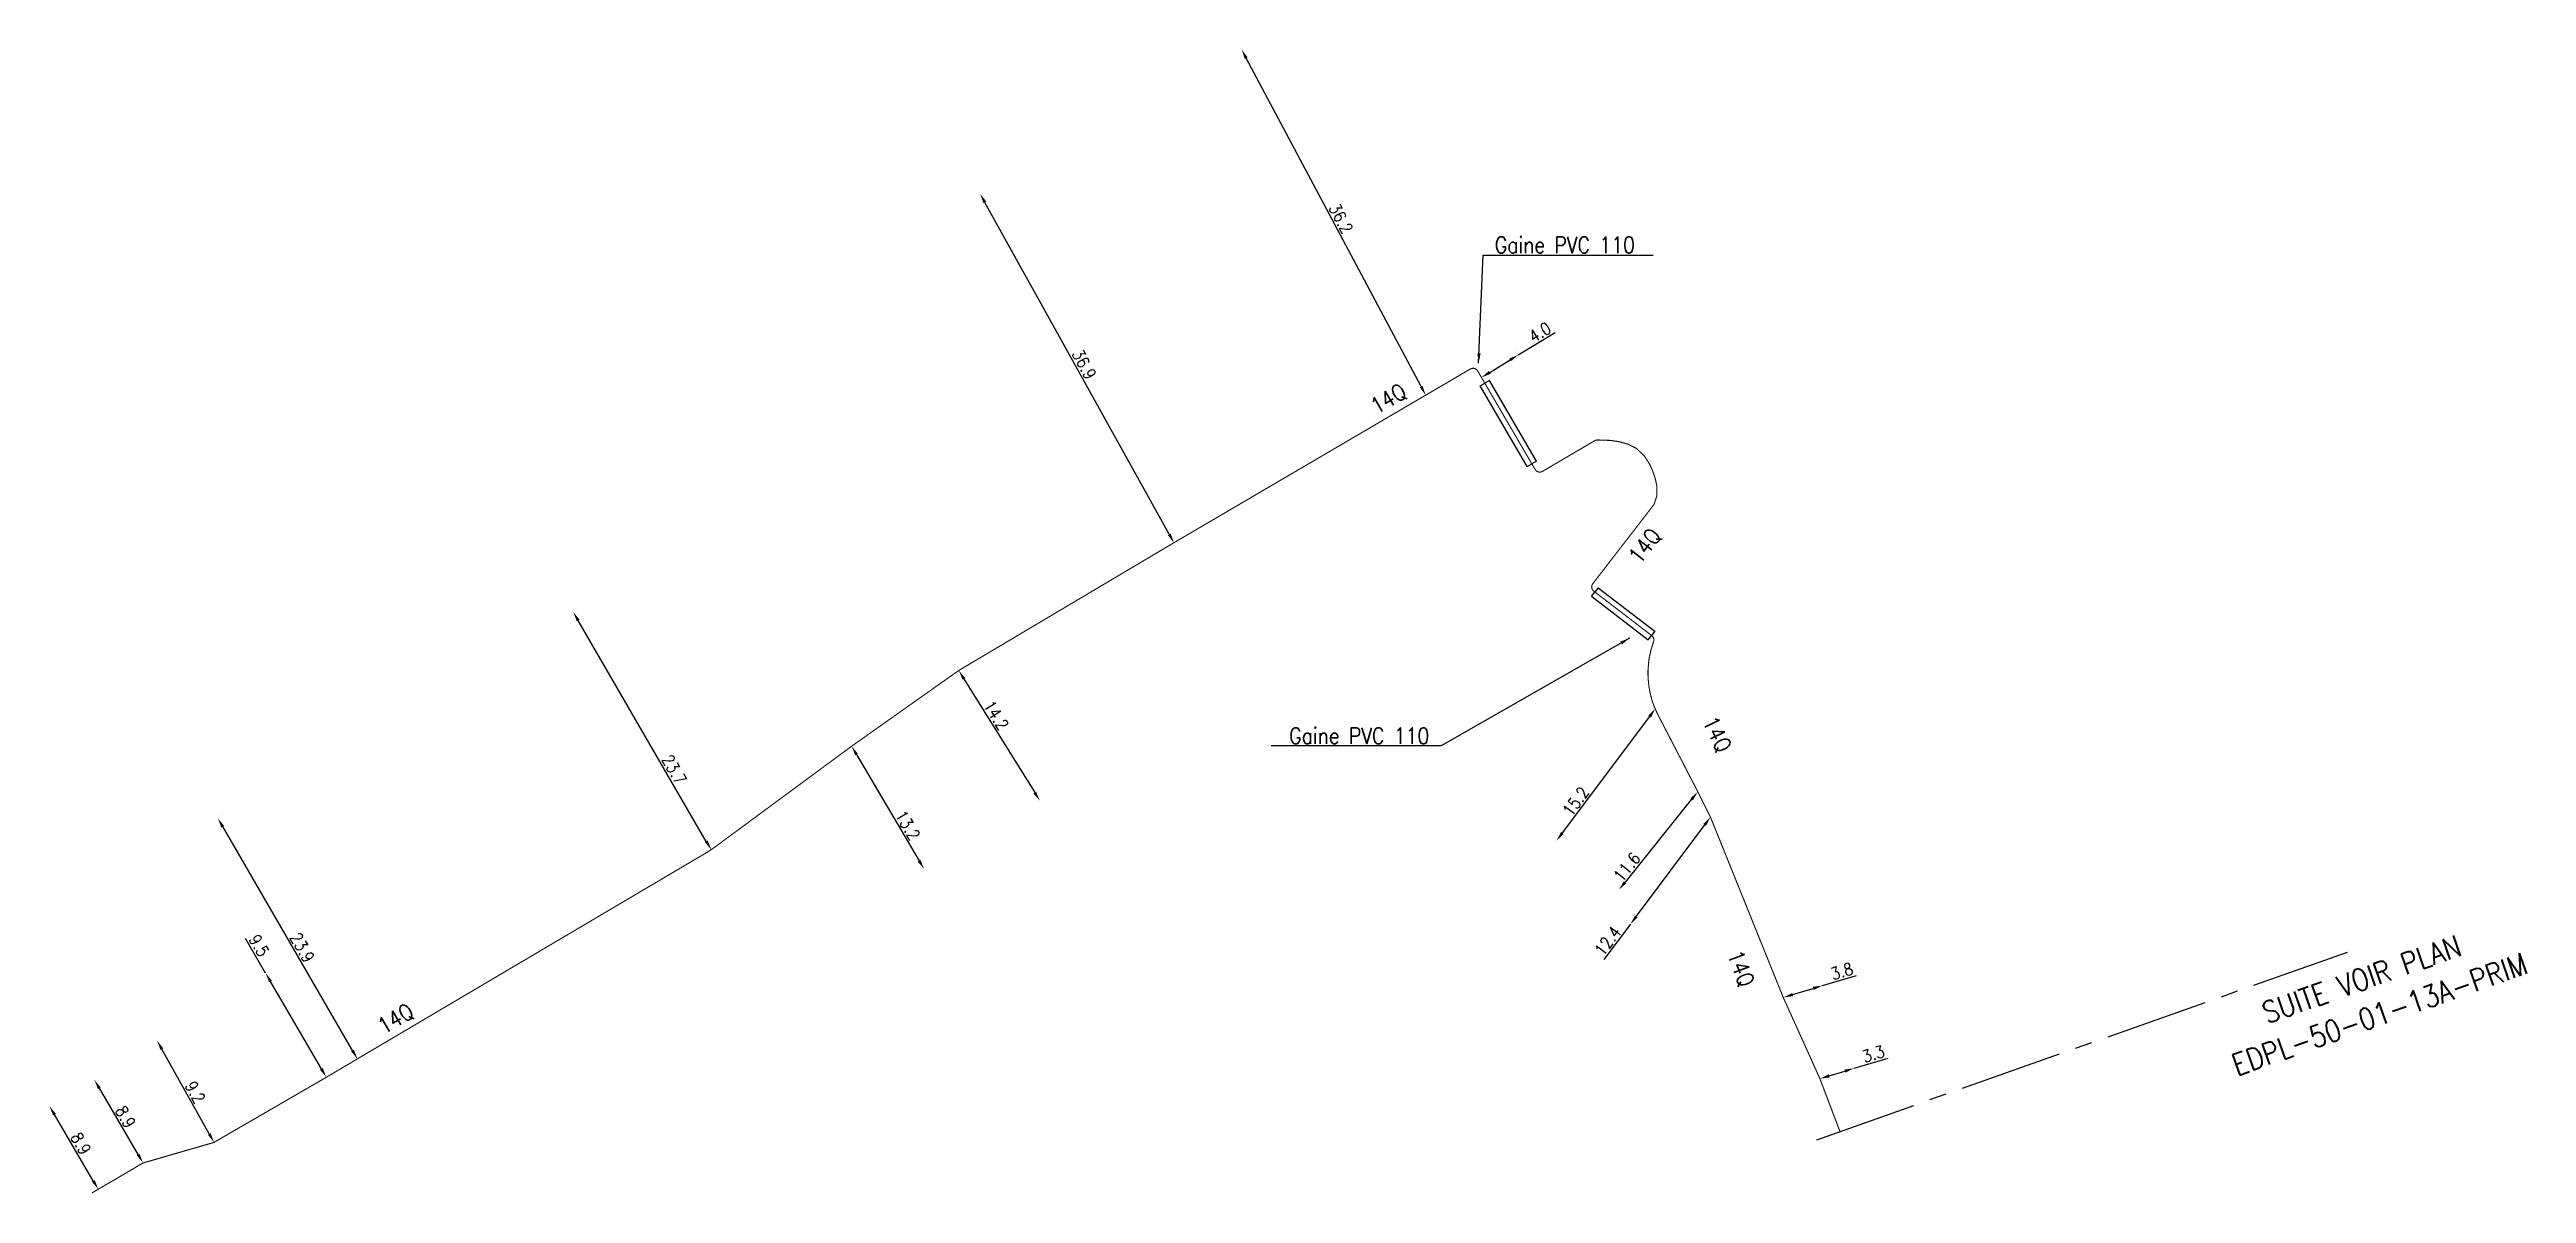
# Model space of a CAD drawing. Header units: millimetres. Extents: x 267332 to 267969, y 125000 to 125500.
# Drawn here: x 267332.3 to 267561.3, y 124999.9 to 125105.7 of the extents above; entities that cross this region are included whole.
import ezdxf
from ezdxf.enums import TextEntityAlignment as Align

# ---------------------------------------------------------------- set-up
doc = ezdxf.new("R2010")
doc.units = ezdxf.units.MM
doc.header["$PDMODE"] = 34
doc.linetypes.add('CENTER2', pattern=[28.575, 19.05, -3.175, 3.175, -3.175])
doc.linetypes.add('S_ST', pattern=[14, 8, -1.5, 0, -1.5, 0, -1.5, 0, -1.5])
doc.layers.get('DEFPOINTS').update_dxf_attribs({"linetype": 'CONTINUOUS'})
for name, color, linetype in [('S_100', 5, 'CONTINUOUS'), ('S_400', 7, 'CONTINUOUS'), ('S_900', 7, 'CONTINUOUS')]:
    doc.layers.add(name, color=color, linetype=linetype)
doc.styles.get("Standard").update_dxf_attribs({"font": 'romans.shx', "width": 0.85})
doc.dimstyles.get("Standard").update_dxf_attribs({"dimtxt": 1.5, "dimasz": 1.2, "dimexe": 0.625, "dimexo": 0.625, "dimgap": 0.25, "dimtad": 1, "dimdec": 1, "dimzin": 0, "dimdsep": 46, "dimtxsty": 'Standard', "dimcen": -0.5, "dimadec": 0, "dimazin": 0, "dimtfac": 1, "dimtdec": 1, "dimtmove": 0, "dimatfit": 3, "dimfxl": 0, "dimtolj": 1, "dimtzin": 0, "dimarcsym": 0})

msp = doc.modelspace()

# ---------------------------------------------------------------- texts
at = {"layer": 'S_100', "linetype": 'Continuous', "width": 0.85}
for rotation, p in [(30.3718, (267455, 125071.93)), (295.9706, (267485.07, 125043.6)), (290.6735, (267487.4, 125022.07)), (30.5766, (267363.2, 125014.61))]:
    msp.add_text('14Q', height=1.5, rotation=rotation, dxfattribs=at).set_placement(p)
at = {"layer": 'S_100', "linetype": 'S_ST', "width": 0.85}
msp.add_text('14Q', height=1.5, rotation=52.2781, dxfattribs=at).set_placement((267479.34, 125058.03))
at = {"layer": 'S_400', "linetype": 'Continuous', "char_height": 1.5}
for insert, attachment_point in [((267465.93, 125086.89), 7), ((267459.87, 125041.51), 9)]:
    msp.add_mtext('Gaine PVC 110', dxfattribs=dict(at, insert=insert, attachment_point=attachment_point))
at = {"layer": 'S_900', "width": 0.85}
for s, p in [('SUITE VOIR PLAN', (267546.42, 125018.82)), ('EDPL-50-01-13A-PRIM', (267548.07, 125015.58))]:
    msp.add_text(s, height=2, rotation=19.4572, dxfattribs=at).set_placement(p, align=Align.CENTER)

# ---------------------------------------------------------------- blocks, each defined once
blk = doc.blocks.new('*D0')
at = {"layer": 'DEFPOINTS', "color": 0, "linetype": 'Continuous', "transparency": 16777216}
for p in [(267332.27, 125008.02), (267332.27, 125008.02), (267336.78, 125000.34)]:
    blk.add_point(p, dxfattribs=at)
at = {"layer": 'S_100', "color": 0, "linetype": 'Continuous', "lineweight": -2, "transparency": 16777216}
blk.add_line((267336.32, 125001.12), (267332.73, 125007.24), dxfattribs=at)
at = {"layer": 'S_100', "color": 0, "linetype": 'Continuous', "transparency": 16777216}
for points in [[(267332.86, 125007.32), (267332.6, 125007.16), (267332.27, 125008.02)], [(267336.45, 125001.19), (267336.19, 125001.04), (267336.78, 125000.34)]]:
    blk.add_solid(points, dxfattribs=at)
at = {"layer": 'S_100', "color": 0, "linetype": 'Continuous', "transparency": 16777216, "insert": (267335.17, 125004.56), "char_height": 1.125, "attachment_point": 5, "rotation": 300.3983}
blk.add_mtext('\\A1;8.9', dxfattribs=at)
blk = doc.blocks.new('*D1')
at = {"layer": 'DEFPOINTS', "color": 0, "linetype": 'Continuous', "transparency": 16777216}
for p in [(267336.42, 125010.45), (267336.42, 125010.45), (267340.92, 125002.77)]:
    blk.add_point(p, dxfattribs=at)
at = {"layer": 'S_100', "color": 0, "linetype": 'Continuous', "lineweight": -2, "transparency": 16777216}
blk.add_line((267340.47, 125003.55), (267336.88, 125009.67), dxfattribs=at)
at = {"layer": 'S_100', "color": 0, "linetype": 'Continuous', "transparency": 16777216}
for points in [[(267337.01, 125009.75), (267336.75, 125009.6), (267336.42, 125010.45)], [(267340.6, 125003.62), (267340.34, 125003.47), (267340.92, 125002.77)]]:
    blk.add_solid(points, dxfattribs=at)
at = {"layer": 'S_100', "color": 0, "linetype": 'Continuous', "transparency": 16777216, "insert": (267339.3, 125007.02), "char_height": 1.125, "attachment_point": 5, "rotation": 300.385}
blk.add_mtext('\\A1;8.9', dxfattribs=at)
blk = doc.blocks.new('*D2')
at = {"layer": 'DEFPOINTS', "color": 0, "linetype": 'Continuous', "transparency": 16777216}
for p in [(267342.23, 125014.07), (267342.23, 125014.07), (267347.47, 125004.67)]:
    blk.add_point(p, dxfattribs=at)
at = {"layer": 'S_100', "color": 0, "linetype": 'Continuous', "lineweight": -2, "transparency": 16777216}
for p, q in [((267347.04, 125005.45), (267342.66, 125013.28)), ((267347.88, 125004.9), (267347.89, 125004.9))]:
    blk.add_line(p, q, dxfattribs=at)
at = {"layer": 'S_100', "color": 0, "linetype": 'Continuous', "transparency": 16777216}
for points in [[(267342.8, 125013.35), (267342.53, 125013.21), (267342.23, 125014.07)], [(267347.17, 125005.53), (267346.91, 125005.38), (267347.48, 125004.67)]]:
    blk.add_solid(points, dxfattribs=at)
at = {"layer": 'S_100', "color": 0, "linetype": 'Continuous', "transparency": 16777216, "insert": (267345.74, 125009.31), "char_height": 1.125, "attachment_point": 5, "rotation": 299.1984}
blk.add_mtext('\\A1;9.2', dxfattribs=at)
blk = doc.blocks.new('*D3')
at = {"layer": 'DEFPOINTS', "color": 0, "linetype": 'Continuous', "transparency": 16777216}
for p in [(267352.26, 125020.32), (267352.26, 125020.32), (267357.87, 125010.69)]:
    blk.add_point(p, dxfattribs=at)
at = {"layer": 'S_100', "color": 0, "linetype": 'Continuous', "lineweight": -2, "transparency": 16777216}
for p, q in [((267352.26, 125020.32), (267350.4, 125023.52)), ((267357.42, 125011.47), (267352.71, 125019.55))]:
    blk.add_line(p, q, dxfattribs=at)
at = {"layer": 'S_100', "color": 0, "linetype": 'Continuous', "transparency": 16777216}
for points in [[(267352.84, 125019.62), (267352.58, 125019.47), (267352.26, 125020.32)], [(267357.55, 125011.54), (267357.29, 125011.39), (267357.87, 125010.69)]]:
    blk.add_solid(points, dxfattribs=at)
at = {"layer": 'S_100', "color": 0, "linetype": 'Continuous', "transparency": 16777216, "insert": (267351.65, 125022.87), "char_height": 1.125, "attachment_point": 5, "rotation": 300.2116}
blk.add_mtext('\\A1;9.5', dxfattribs=at)
blk = doc.blocks.new('*D4')
at = {"layer": 'DEFPOINTS', "color": 0, "linetype": 'Continuous', "transparency": 16777216}
for p in [(267347.83, 125034.63), (267347.84, 125034.63), (267360.74, 125012.39)]:
    blk.add_point(p, dxfattribs=at)
at = {"layer": 'S_100', "color": 0, "linetype": 'Continuous', "lineweight": -2, "transparency": 16777216}
for p, q in [((267348.23, 125034.86), (267348.25, 125034.87)), ((267360.29, 125013.17), (267348.29, 125033.86))]:
    blk.add_line(p, q, dxfattribs=at)
at = {"layer": 'S_100', "color": 0, "linetype": 'Continuous', "transparency": 16777216}
for points in [[(267348.42, 125033.93), (267348.16, 125033.78), (267347.84, 125034.63)], [(267360.42, 125013.24), (267360.16, 125013.09), (267360.74, 125012.39)]]:
    blk.add_solid(points, dxfattribs=at)
at = {"layer": 'S_100', "color": 0, "linetype": 'Continuous', "transparency": 16777216, "insert": (267355.64, 125022.68), "char_height": 1.125, "attachment_point": 5, "rotation": 300.1162}
blk.add_mtext('\\A1;23.9', dxfattribs=at)
blk = doc.blocks.new('*D5')
at = {"layer": 'DEFPOINTS', "color": 0, "linetype": 'Continuous', "transparency": 16777216}
for p in [(267380.71, 125053.7), (267380.71, 125053.7), (267393.47, 125031.72)]:
    blk.add_point(p, dxfattribs=at)
at = {"layer": 'S_100', "color": 0, "linetype": 'Continuous', "lineweight": -2, "transparency": 16777216}
blk.add_line((267393.01, 125032.5), (267381.16, 125052.93), dxfattribs=at)
at = {"layer": 'S_100', "color": 0, "linetype": 'Continuous', "transparency": 16777216}
for points in [[(267381.29, 125053), (267381.03, 125052.85), (267380.71, 125053.7)], [(267393.14, 125032.58), (267392.88, 125032.43), (267393.47, 125031.72)]]:
    blk.add_solid(points, dxfattribs=at)
at = {"layer": 'S_100', "color": 0, "linetype": 'Continuous', "transparency": 16777216, "insert": (267390.03, 125039.14), "char_height": 1.125, "attachment_point": 5, "rotation": 300.1315}
blk.add_mtext('\\A1;23.7', dxfattribs=at)
blk = doc.blocks.new('*D6')
at = {"layer": 'DEFPOINTS', "color": 0, "linetype": 'Continuous', "transparency": 16777216}
for p in [(267406.45, 125041.3), (267413.15, 125029.93), (267413.15, 125029.93)]:
    blk.add_point(p, dxfattribs=at)
at = {"layer": 'S_100', "color": 0, "linetype": 'Continuous', "lineweight": -2, "transparency": 16777216}
blk.add_line((267406.91, 125040.53), (267412.69, 125030.71), dxfattribs=at)
at = {"layer": 'S_100', "color": 0, "linetype": 'Continuous', "transparency": 16777216}
for points in [[(267407.03, 125040.6), (267406.78, 125040.45), (267406.45, 125041.3)], [(267412.82, 125030.78), (267412.56, 125030.63), (267413.15, 125029.93)]]:
    blk.add_solid(points, dxfattribs=at)
at = {"layer": 'S_100', "color": 0, "linetype": 'Continuous', "transparency": 16777216, "insert": (267411.63, 125033.99), "char_height": 1.125, "attachment_point": 5, "rotation": 300.5166}
blk.add_mtext('\\A1;13.2', dxfattribs=at)
blk = doc.blocks.new('*D7')
at = {"layer": 'DEFPOINTS', "color": 0, "linetype": 'Continuous', "transparency": 16777216}
for p in [(267416.35, 125048.3), (267423.86, 125036.24), (267423.86, 125036.24)]:
    blk.add_point(p, dxfattribs=at)
at = {"layer": 'S_100', "color": 0, "linetype": 'Continuous', "lineweight": -2, "transparency": 16777216}
blk.add_line((267416.83, 125047.53), (267423.38, 125037.01), dxfattribs=at)
at = {"layer": 'S_100', "color": 0, "linetype": 'Continuous', "transparency": 16777216}
for points in [[(267416.96, 125047.61), (267416.7, 125047.45), (267416.35, 125048.3)], [(267423.51, 125037.09), (267423.26, 125036.93), (267423.86, 125036.24)]]:
    blk.add_solid(points, dxfattribs=at)
at = {"layer": 'S_100', "color": 0, "linetype": 'Continuous', "transparency": 16777216, "insert": (267419.81, 125044.16), "char_height": 1.125, "attachment_point": 5, "rotation": 301.9146}
blk.add_mtext('\\A1;14.2', dxfattribs=at)
blk = doc.blocks.new('*D8')
at = {"layer": 'DEFPOINTS', "color": 0, "linetype": 'Continuous', "transparency": 16777216}
for p in [(267418.33, 125092.37), (267418.33, 125092.37), (267436.25, 125060.11)]:
    blk.add_point(p, dxfattribs=at)
at = {"layer": 'S_100', "color": 0, "linetype": 'Continuous', "lineweight": -2, "transparency": 16777216}
blk.add_line((267435.82, 125060.9), (267418.77, 125091.58), dxfattribs=at)
at = {"layer": 'S_100', "color": 0, "linetype": 'Continuous', "transparency": 16777216}
for points in [[(267418.9, 125091.65), (267418.64, 125091.51), (267418.33, 125092.37)], [(267435.95, 125060.97), (267435.69, 125060.82), (267436.25, 125060.11)]]:
    blk.add_solid(points, dxfattribs=at)
at = {"layer": 'S_100', "color": 0, "linetype": 'Continuous', "transparency": 16777216, "insert": (267427.95, 125076.6), "char_height": 1.125, "attachment_point": 5, "rotation": 299.0529}
blk.add_mtext('\\A1;36.9', dxfattribs=at)
blk = doc.blocks.new('*D9')
at = {"layer": 'DEFPOINTS', "color": 0, "linetype": 'Continuous', "transparency": 16777216}
for p in [(267442.52, 125105.71), (267442.52, 125105.71), (267459.53, 125073.75)]:
    blk.add_point(p, dxfattribs=at)
at = {"layer": 'S_100', "color": 0, "linetype": 'Continuous', "lineweight": -2, "transparency": 16777216}
blk.add_line((267459.11, 125074.55), (267442.94, 125104.91), dxfattribs=at)
at = {"layer": 'S_100', "color": 0, "linetype": 'Continuous', "transparency": 16777216}
for points in [[(267443.07, 125104.98), (267442.81, 125104.84), (267442.52, 125105.71)], [(267459.24, 125074.62), (267458.98, 125074.48), (267459.53, 125073.75)]]:
    blk.add_solid(points, dxfattribs=at)
at = {"layer": 'S_100', "color": 0, "linetype": 'Continuous', "transparency": 16777216, "insert": (267451.69, 125090.08), "char_height": 1.125, "attachment_point": 5, "rotation": 298.0318}
blk.add_mtext('\\A1;36.2', dxfattribs=at)
blk = doc.blocks.new('*D10')
at = {"layer": 'DEFPOINTS', "color": 0, "linetype": 'Continuous', "transparency": 16777216}
for p in [(267464.69, 125075.39), (267468.1, 125077.48), (267468.1, 125077.48)]:
    blk.add_point(p, dxfattribs=at)
at = {"layer": 'S_100', "color": 0, "linetype": 'Continuous', "lineweight": -2, "transparency": 16777216}
for p, q in [((267467.86, 125077.88), (267467.86, 125077.88)), ((267468.1, 125077.48), (267471.5, 125079.55)), ((267465.46, 125075.86), (267467.34, 125077.01))]:
    blk.add_line(p, q, dxfattribs=at)
at = {"layer": 'S_100', "color": 0, "linetype": 'Continuous', "transparency": 16777216}
for points in [[(267465.38, 125075.99), (267465.54, 125075.73), (267464.69, 125075.39)], [(267467.26, 125077.13), (267467.41, 125076.88), (267468.1, 125077.48)]]:
    blk.add_solid(points, dxfattribs=at)
at = {"layer": 'S_100', "color": 0, "linetype": 'Continuous', "transparency": 16777216, "insert": (267470.09, 125079.57), "char_height": 1.125, "attachment_point": 5, "rotation": 31.4066}
blk.add_mtext('\\A1;4.0', dxfattribs=at)
blk = doc.blocks.new('*D11')
at = {"layer": 'DEFPOINTS', "color": 0, "linetype": 'Continuous', "transparency": 16777216}
for p in [(267485.87, 125034.74), (267478.47, 125024.85), (267478.47, 125024.85)]:
    blk.add_point(p, dxfattribs=at)
at = {"layer": 'S_100', "color": 0, "linetype": 'Continuous', "lineweight": -2, "transparency": 16777216}
for p, q in [((267485.33, 125034.02), (267479.01, 125025.57)), ((267478.47, 125024.85), (267476.02, 125021.57))]:
    blk.add_line(p, q, dxfattribs=at)
at = {"layer": 'S_100', "color": 0, "linetype": 'Continuous', "transparency": 16777216}
for points in [[(267485.21, 125034.11), (267485.45, 125033.93), (267485.87, 125034.74)], [(267478.89, 125025.66), (267479.13, 125025.48), (267478.47, 125024.85)]]:
    blk.add_solid(points, dxfattribs=at)
at = {"layer": 'S_100', "color": 0, "linetype": 'Continuous', "transparency": 16777216, "insert": (267476.37, 125023.3), "char_height": 1.125, "attachment_point": 5, "rotation": 53.1974}
blk.add_mtext('\\A1;12.4', dxfattribs=at)
blk = doc.blocks.new('*D12')
at = {"layer": 'DEFPOINTS', "color": 0, "linetype": 'Continuous', "transparency": 16777216}
for p in [(267484.7, 125037.09), (267477.41, 125028.02), (267477.41, 125028.02)]:
    blk.add_point(p, dxfattribs=at)
at = {"layer": 'S_100', "color": 0, "linetype": 'Continuous', "lineweight": -2, "transparency": 16777216}
for p, q in [((267484.13, 125036.39), (267477.97, 125028.72)), ((267484.33, 125037.39), (267484.33, 125037.39))]:
    blk.add_line(p, q, dxfattribs=at)
at = {"layer": 'S_100', "color": 0, "linetype": 'Continuous', "transparency": 16777216}
for points in [[(267484.02, 125036.49), (267484.25, 125036.3), (267484.7, 125037.09)], [(267477.85, 125028.82), (267478.09, 125028.63), (267477.41, 125028.02)]]:
    blk.add_solid(points, dxfattribs=at)
at = {"layer": 'S_100', "color": 0, "linetype": 'Continuous', "transparency": 16777216, "insert": (267478.15, 125030.14), "char_height": 1.125, "attachment_point": 5, "rotation": 51.216}
blk.add_mtext('\\A1;11.6', dxfattribs=at)
blk = doc.blocks.new('*D13')
at = {"layer": 'DEFPOINTS', "color": 0, "linetype": 'Continuous', "transparency": 16777216}
for p in [(267480.77, 125044.76), (267471.63, 125032.56), (267471.63, 125032.56)]:
    blk.add_point(p, dxfattribs=at)
at = {"layer": 'S_100', "color": 0, "linetype": 'Continuous', "lineweight": -2, "transparency": 16777216}
blk.add_line((267480.23, 125044.04), (267472.17, 125033.28), dxfattribs=at)
at = {"layer": 'S_100', "color": 0, "linetype": 'Continuous', "transparency": 16777216}
for points in [[(267480.11, 125044.13), (267480.36, 125043.95), (267480.77, 125044.76)], [(267472.05, 125033.37), (267472.29, 125033.19), (267471.63, 125032.56)]]:
    blk.add_solid(points, dxfattribs=at)
at = {"layer": 'S_100', "color": 0, "linetype": 'Continuous', "transparency": 16777216, "insert": (267473.42, 125036.2), "char_height": 1.125, "attachment_point": 5, "rotation": 53.1411}
blk.add_mtext('\\A1;15.2', dxfattribs=at)
blk = doc.blocks.new('*D40')
at = {"layer": 'DEFPOINTS', "color": 0, "linetype": 'Continuous', "transparency": 16777216}
for p in [(267492.6, 125018.07), (267496.24, 125019.17), (267496.24, 125019.17)]:
    blk.add_point(p, dxfattribs=at)
at = {"layer": 'S_100', "color": 0, "linetype": 'Continuous', "lineweight": -2, "transparency": 16777216}
for p, q in [((267493.46, 125018.33), (267495.38, 125018.91)), ((267496.24, 125019.17), (267499.38, 125020.11))]:
    blk.add_line(p, q, dxfattribs=at)
at = {"layer": 'S_100', "color": 0, "linetype": 'Continuous', "transparency": 16777216}
for points in [[(267493.42, 125018.47), (267493.51, 125018.18), (267492.6, 125018.07)], [(267495.33, 125019.05), (267495.42, 125018.76), (267496.24, 125019.17)]]:
    blk.add_solid(points, dxfattribs=at)
at = {"layer": 'S_100', "color": 0, "linetype": 'Continuous', "transparency": 16777216, "insert": (267498.02, 125020.49), "char_height": 1.125, "attachment_point": 5, "rotation": 16.8069}
blk.add_mtext('\\A1;3.8', dxfattribs=at)
blk = doc.blocks.new('*D41')
at = {"layer": 'DEFPOINTS', "color": 0, "linetype": 'Continuous', "transparency": 16777216}
for p in [(267499.15, 125011.52), (267499.15, 125011.52), (267495.99, 125010.56)]:
    blk.add_point(p, dxfattribs=at)
at = {"layer": 'S_100', "color": 0, "linetype": 'Continuous', "lineweight": -2, "transparency": 16777216}
for p, q in [((267496.86, 125010.83), (267498.29, 125011.26)), ((267499.15, 125011.52), (267502.29, 125012.47))]:
    blk.add_line(p, q, dxfattribs=at)
at = {"layer": 'S_100', "color": 0, "linetype": 'Continuous', "transparency": 16777216}
for points in [[(267498.25, 125011.4), (267498.34, 125011.12), (267499.15, 125011.52)], [(267496.81, 125010.97), (267496.9, 125010.68), (267495.99, 125010.56)]]:
    blk.add_solid(points, dxfattribs=at)
at = {"layer": 'S_100', "color": 0, "linetype": 'Continuous', "transparency": 16777216, "insert": (267500.93, 125012.85), "char_height": 1.125, "attachment_point": 5, "rotation": 16.867}
blk.add_mtext('\\A1;3.3', dxfattribs=at)

# ---------------------------------------------------------------- dimensions: what is measured, and where the dimension line sits
at = {"layer": 'S_100', "linetype": 'Continuous'}
for base, p1, p2, angle, picture, middle in [((267442.52, 125105.71), (267459.53, 125073.75), (267442.52, 125105.71), 298.0318, '*D9', (267451.03, 125089.73)), ((267418.33, 125092.37), (267436.25, 125060.11), (267418.33, 125092.37), 299.0529, '*D8', (267427.29, 125076.24)), ((267468.1, 125077.48), (267464.69, 125075.39), (267468.1, 125077.48), 211.4066, '*D10', (267470.48, 125078.93)), ((267423.86, 125036.24), (267416.35, 125048.3), (267423.86, 125036.24), 121.9146, '*D7', (267419.18, 125043.76)), ((267471.63, 125032.56), (267480.77, 125044.76), (267471.63, 125032.56), 53.1411, '*D13', (267474.02, 125035.75)), ((267413.15, 125029.93), (267406.45, 125041.3), (267413.15, 125029.93), 120.5166, '*D6', (267410.98, 125033.61)), ((267477.41, 125028.02), (267484.7, 125037.09), (267477.41, 125028.02), 51.216, '*D12', (267478.73, 125029.67)), ((267478.47, 125024.85), (267485.87, 125034.74), (267478.47, 125024.85), 53.1974, '*D11', (267476.97, 125022.85)), ((267496.24, 125019.17), (267492.6, 125018.07), (267496.24, 125019.17), 196.8069, '*D40', (267498.24, 125019.77)), ((267499.15, 125011.52), (267495.99, 125010.56), (267499.15, 125011.52), 196.867, '*D41', (267501.15, 125012.13)), ((267336.42, 125010.45), (267340.92, 125002.77), (267336.42, 125010.45), 300.385, '*D1', (267338.66, 125006.64)), ((267332.27, 125008.02), (267336.78, 125000.34), (267332.27, 125008.02), 300.3983, '*D0', (267334.53, 125004.18))]:
    dim = msp.add_linear_dim(base=base, p1=p1, p2=p2, angle=angle, dimstyle='Standard', override={"dimscale": 0.75}, dxfattribs=at)
    dim.commit()
    dim.dimension.update_dxf_attribs({"geometry": picture, "text_midpoint": middle, "dimtype": 160})
for base, p1, p2, angle, text, picture, middle in [((267380.71, 125053.7), (267393.47, 125031.72), (267380.71, 125053.7), 300.1315, '23.7', '*D5', (267389.38, 125038.76)), ((267347.84, 125034.63), (267360.74, 125012.39), (267347.83, 125034.63), 300.1162, '23.9', '*D4', (267354.99, 125022.3)), ((267352.26, 125020.32), (267357.87, 125010.69), (267352.26, 125020.32), 300.2116, '9.5', '*D3', (267351, 125022.49)), ((267342.23, 125014.07), (267347.47, 125004.67), (267342.23, 125014.07), 299.1984, '9.2', '*D2', (267345.08, 125008.95))]:
    dim = msp.add_linear_dim(base=base, p1=p1, p2=p2, angle=angle, text=text, dimstyle='Standard', override={"dimscale": 0.75}, dxfattribs=at)
    dim.commit()
    dim.dimension.update_dxf_attribs({"geometry": picture, "text_midpoint": middle, "dimtype": 160})

# ---------------------------------------------------------------- linework, layer by layer
at = {"layer": 'S_100', "linetype": 'S_ST', "const_width": 0.1}
msp.add_lwpolyline([(267497.84, 125005.68), (267495.99, 125010.56), (267492.6, 125018.07), (267485.88, 125034.72, 0.019691), (267485.86, 125034.76), (267484.7, 125037.09), (267481.05, 125044.13), (267481.05, 125044.13), (267481.05, 125044.13), (267481.05, 125044.13), (267480.77, 125044.72, -0.016739), (267480.76, 125044.75), (267480.59, 125045.18, -0.013422), (267480.58, 125045.21), (267480.46, 125045.57, -0.015202), (267480.45, 125045.6), (267480.3, 125046.17, -0.018487), (267480.29, 125046.2), (267480.18, 125046.8, -0.017759), (267480.18, 125046.84), (267480.12, 125047.38, -0.01791), (267480.11, 125047.42), (267480.09, 125047.98, -0.01672), (267480.09, 125048.02), (267480.1, 125048.54, -0.017802), (267480.11, 125048.57), (267480.17, 125049.2, -0.015742), (267480.17, 125049.23), (267480.23, 125049.6, -0.014341), (267480.24, 125049.63), (267480.36, 125050.16), (267480.61, 125050.99, 0.312342), (267480.43, 125051.53), (267475.08, 125055.63, -0.415811), (267474.99, 125056.33), (267479.85, 125062.61), (267480.66, 125063.67), (267480.91, 125064.43), (267480.91, 125065.37), (267480.75, 125066.1, 0.028552), (267480.73, 125066.15), (267480.54, 125066.71, 0.02634), (267480.52, 125066.76), (267480.28, 125067.29, 0.032735), (267480.25, 125067.35), (267479.78, 125068.09, 0.060264), (267479.7, 125068.19), (267479.09, 125068.77, 0.076088), (267478.97, 125068.86), (267478.3, 125069.19, 0.048909), (267478.21, 125069.23), (267477.46, 125069.44, 0.025913), (267477.41, 125069.45), (267476.7, 125069.56, 0.032422), (267476.64, 125069.57), (267475.43, 125069.61, 0.142368), (267475.16, 125069.54), (267470.34, 125066.71, -0.415025), (267469.65, 125066.89), (267464.34, 125075.99, 0.414677), (267463.66, 125076.17), (267436.25, 125060.11), (267416.69, 125048.5, 0.019787), (267416.03, 125048.07), (267406.45, 125041.3), (267393.88, 125032.03, -0.02553), (267393.03, 125031.46), (267360.74, 125012.39), (267357.87, 125010.69), (267357.87, 125010.69), (267347.53, 125004.7, -0.058849), (267347.42, 125004.65), (267341, 125002.79, 0.062199), (267340.89, 125002.75), (267338.24, 125001.19), (267336.2, 125000)], format="xyb", dxfattribs=at)
at = {"layer": 'S_400', "color": 7, "linetype": 'CONTINUOUS'}
for p, q in [((267464.57, 125074.61), (267465, 125074.86)), ((267468.93, 125067.15), (267464.57, 125074.61)), ((267465.43, 125075.11), (267465, 125074.86)), ((267469.79, 125067.65), (267465.43, 125075.11)), ((267468.93, 125067.15), (267469.36, 125067.4)), ((267469.79, 125067.65), (267469.36, 125067.4)), ((267474.87, 125055.16), (267475.17, 125055.55)), ((267474.87, 125055.16), (267480.12, 125051.14)), ((267475.48, 125055.95), (267475.17, 125055.55)), ((267475.48, 125055.95), (267480.73, 125051.94)), ((267480.12, 125051.14), (267480.42, 125051.54)), ((267480.73, 125051.94), (267480.42, 125051.54))]:
    msp.add_line(p, q, dxfattribs=at)
at = {"layer": 'S_900', "linetype": 'CENTER2', "ltscale": 0.5, "flags": 128}
msp.add_lwpolyline([(267495.69, 125004.92), (267544.78, 125022.26)], dxfattribs=at)

msp.set_redraw_order([(e.dxf.handle, doc.entitydb.next_handle()) for e in msp.query("TEXT MTEXT ATTDEF DIMENSION ARC_DIMENSION")])  # texts and dimensions are drawn at this point

# ---------------------------------------------------------------- leaders
at = {"layer": 'S_400', "linetype": 'Continuous', "annotation_type": 0, "has_hookline": 1, "text_width": 14.63}
for points, hookline_direction in [([(267464.43, 125076.72), (267464.84, 125086.7), (267465.74, 125086.7)], 0), ([(267478.39, 125051.29), (267460.96, 125041.32), (267460.06, 125041.32)], 1)]:
    msp.add_leader(points, dimstyle='Standard', override={"dimscale": 0.75}, dxfattribs=dict(at, hookline_direction=hookline_direction))

doc.saveas('drawing.dxf')
